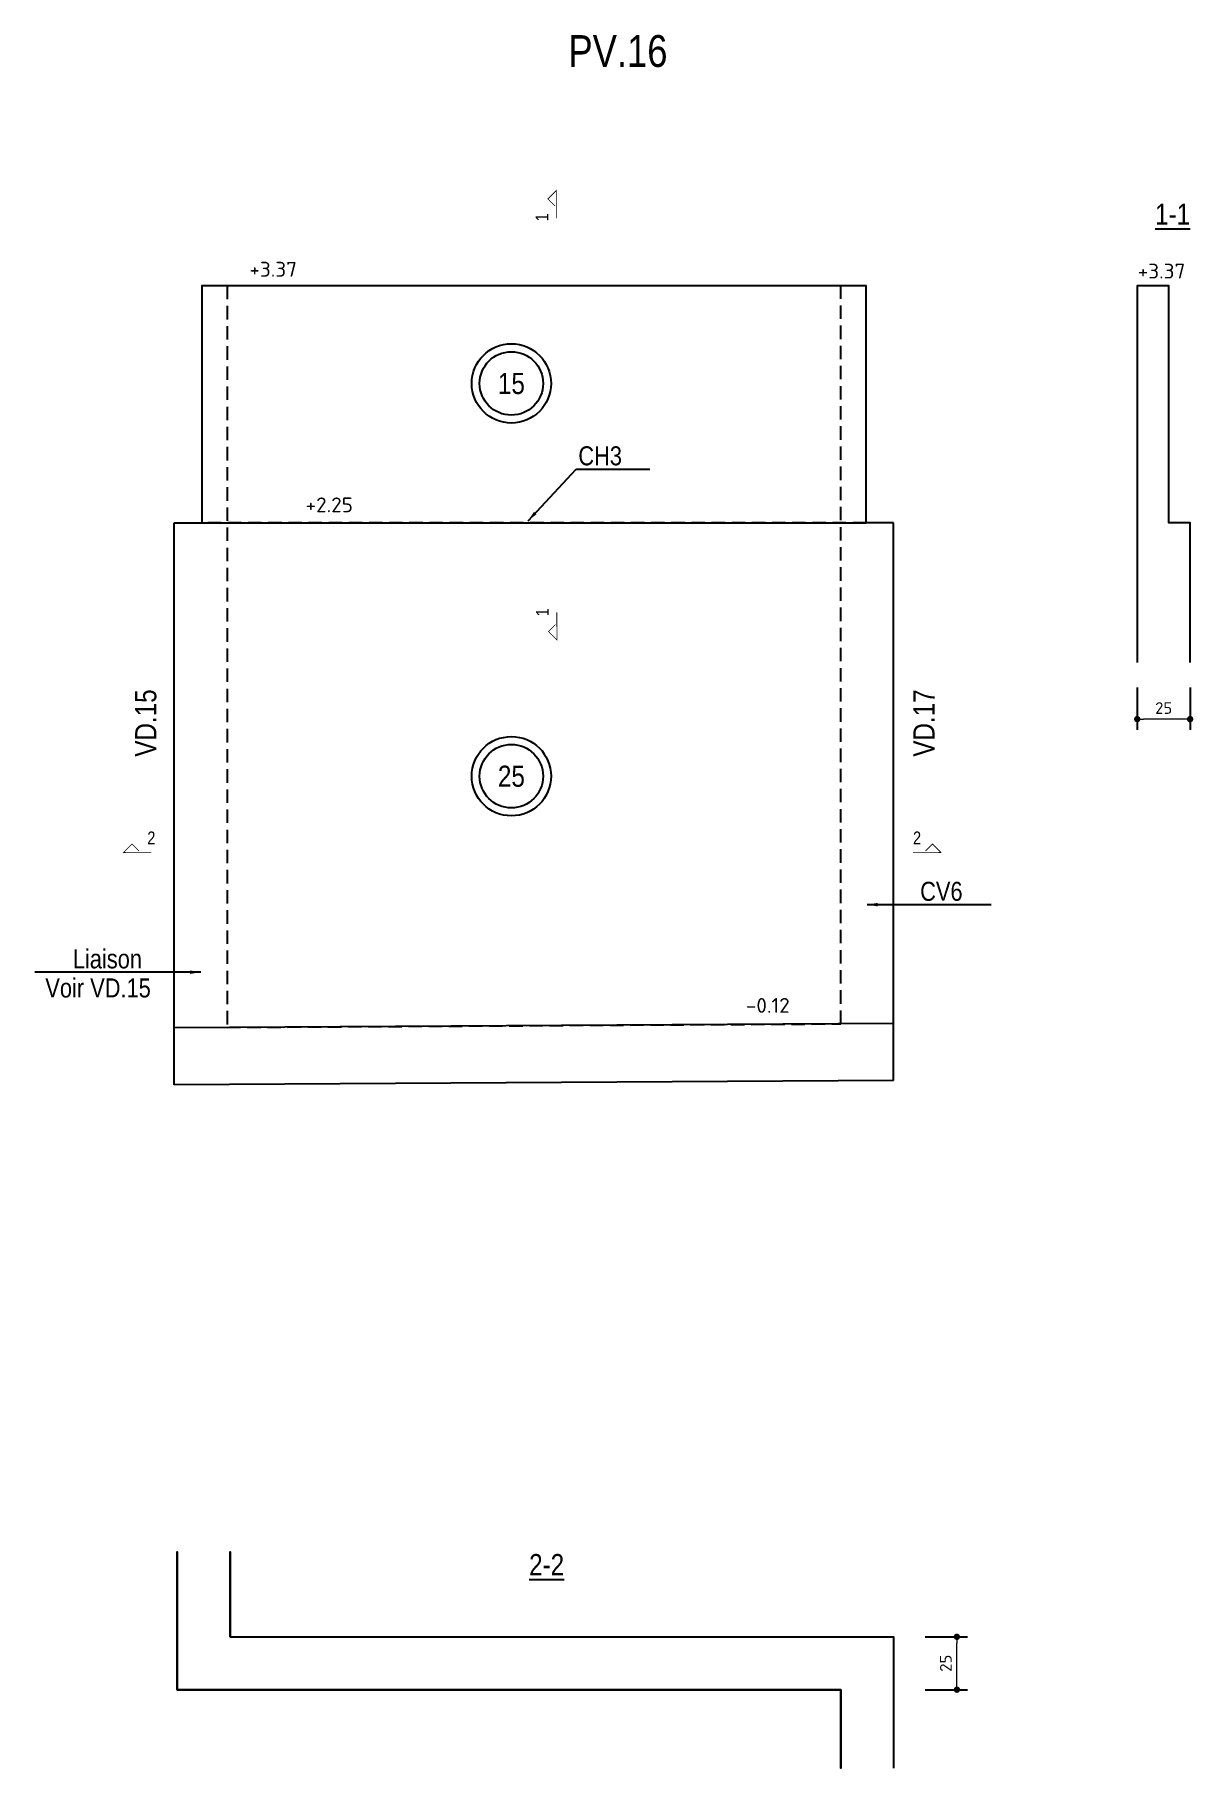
# Model space of a CAD drawing. Extents: x -10329 to 23244, y -15032 to -6928.
# Drawn here: x 18941 to 19489, y -9251 to -8431 of the extents above; entities that cross this region are included whole.
import ezdxf
from ezdxf.enums import TextEntityAlignment as Align

# ---------------------------------------------------------------- set-up
doc = ezdxf.new("R2010")
doc.units = 0
doc.linetypes.add('CACHEX2', pattern=[19.05, 12.7, -6.35])
doc.layers.get('Defpoints').update_dxf_attribs({"color": 53})
for name, color, linetype in [('ARMATURES_REPERAGE_ACIERS', 7, 'Continuous'), ('PYC_Cotation', 11, 'Continuous'), ('PYC_HOZ_BET_VU', 252, 'Continuous'), ('PYC_Niveau - Texte', 20, 'Continuous'), ('PYC_Texte général', 102, 'Continuous')]:
    doc.layers.add(name, color=color, linetype=linetype)
doc.styles.add('Cotations', font='simplex.shx')
doc.styles.add('PYC_Texte_cotations', font='romans.shx')
doc.styles.add('PYC_Texte_Normal', font='ARIALN.TTF')
doc.styles.add('PYC_Texte_Reperage', font='ARIALN.TTF')
doc.styles.add('PYC_Texte_Titre1', font='ARIALN.TTF', dxfattribs={"height": 30})
doc.styles.add('SGI_Tex_Cotes', font='ARIALN.TTF')
doc.styles.get("Standard").update_dxf_attribs({"font": 'ARIAL.TTF'})
doc.linetypes.add('RBx0.50', pattern='A,0.25,-0.025,["V",Standard,S=0.05,R=0,X=-0.025,Y=-0.05],-0.05,["V",Standard,S=0.05,R=180,X=0.025,Y=0.05],-0.025', length=0.35)
doc.dimstyles.new('PYC-COUPES-25', dxfattribs={"dimscale": 50, "dimtxt": 0.11, "dimasz": 0.06, "dimexe": 0.1, "dimexo": 0.1, "dimgap": 0.05, "dimtad": 3, "dimdec": 1, "dimrnd": 0.5, "dimzin": 9, "dimdsep": 46, "dimtxsty": 'PYC_Texte_cotations', "dimblk1": 'DOT', "dimblk2": 'DOT', "dimsah": 1, "dimcen": 0.09, "dimclrd": 256, "dimclrt": 7, "dimaunit": 2, "dimadec": 1, "dimazin": 0, "dimtfac": 1, "dimtdec": 1, "dimtix": 1, "dimtmove": 2, "dimatfit": 3, "dimldrblk": 'DOT', "dimfxl": 0.3, "dimfxlon": 1, "dimtolj": 1, "dimtzin": 0, "dimlwd": 20, "dimarcsym": 0})
doc.dimstyles.new('SGI_Cot_Secondaire_25', dxfattribs={"dimscale": 0.5, "dimtxt": 15, "dimasz": 10, "dimexe": 5, "dimexo": 0, "dimgap": 3, "dimtad": 1, "dimdsep": 46, "dimtxsty": 'SGI_Tex_Cotes', "dimcen": 0, "dimclrd": 7, "dimclre": 7, "dimclrt": 7, "dimaunit": 2, "dimazin": 0, "dimtfac": 1, "dimtmove": 0, "dimatfit": 3, "dimfxl": 18, "dimfxlon": 1, "dimtolj": 1, "dimtzin": 0, "dimlwd": 25, "dimlwe": 25, "dimarcsym": 0})

msp = doc.modelspace()

# ---------------------------------------------------------------- texts
at = {"layer": 'ARMATURES_REPERAGE_ACIERS', "style": 'PYC_Texte_Normal'}
for s, p in [('CH3', (19208.704, -8630.603)), ('CV6', (19369.979, -8836.543)), ('Liaison', (18975.818, -8868.493)), ('Voir VD.15', (18971.408, -8882.243))]:
    msp.add_text(s, height=9, dxfattribs=at).set_placement(p, align=Align.MIDDLE_CENTER)
at = {"layer": 'PYC_Cotation', "style": 'SGI_Tex_Cotes'}
for s, rotation, p in [('1', 90.160124, (19185.993, -8519.692)), ('1', 90.160124, (19186.201, -8706.461)), ('2', 0.160124, (18994.693, -8816.082)), ('2', 0.160124, (19356.588, -8816.082))]:
    msp.add_text(s, height=6, rotation=rotation, dxfattribs=at).set_placement(p, align=Align.BOTTOM_LEFT)
at = {"layer": 'PYC_Texte général', "linetype": 'Continuous', "style": 'PYC_Texte_Titre1'}
msp.add_text('PV.16', height=15, rotation=360, dxfattribs=at).set_placement((19217.129, -8439.182), align=Align.MIDDLE_CENTER)
for s, p in [('%%U1-1', (19479.25, -8516.35)), ('%%U2-2', (19183.418, -9154.934))]:
    msp.add_text(s, height=10, dxfattribs=at).set_placement(p, align=Align.MIDDLE_CENTER)
at = {"layer": 'PYC_Texte général', "style": 'Cotations'}
for s, rotation, p in [('+3.37', 359.99968, (19042.932, -8545.886)), ('+3.37', 0.00032, (19462.787, -8546.768)), ('+2.25', 359.99968, (19069.49, -8657.295)), ('-0.12', 359.99968, (19277.567, -8894.004))]:
    msp.add_text(s, height=7, rotation=rotation, dxfattribs=at).set_placement(p)
at = {"layer": 'PYC_Texte général', "style": 'PYC_Texte_Reperage'}
for s, p in [('VD.15', (18993.933, -8756.971)), ('VD.17', (19361.734, -8756.971))]:
    msp.add_text(s, height=10, rotation=90.000436, dxfattribs=at).set_placement(p, align=Align.MIDDLE_CENTER)

# ---------------------------------------------------------------- blocks, each defined once
blk = doc.blocks.new('*U3')
at = {"linetype": 'Continuous', "lineweight": 25}
for radius in [25, 20]:
    blk.add_circle((0, 0), radius, dxfattribs=at)
at = {"linetype": 'Continuous', "lineweight": 25, "style": 'PYC_Texte_Normal'}
blk.add_attdef('EP2', text='', height=15, dxfattribs=at).set_placement((0, 0), align=Align.MIDDLE_CENTER)
blk = doc.blocks.new('_Dot')
at = {"color": 0, "lineweight": -2}
blk.add_line((-0.5, 0), (-1, 0), dxfattribs=at)
at = {"color": 0, "const_width": 0.5}
blk.add_lwpolyline([(-0.25, 0, 1), (0.25, 0, 1)], format="xyb", close=True, dxfattribs=at)
blk = doc.blocks.new('*D79')
at = {"layer": 'Defpoints', "color": 0, "transparency": 16777216}
for p in [(19462.55, -8728.4), (19487.55, -8728.4), (19462.55, -8755.13)]:
    blk.add_point(p, dxfattribs=at)
at = {"layer": 'PYC_Cotation', "color": 0, "lineweight": -2, "transparency": 16777216}
for p, q in [((19462.55, -8740.13), (19462.55, -8760.13)), ((19487.55, -8740.13), (19487.55, -8760.13))]:
    blk.add_line(p, q, dxfattribs=at)
at = {"layer": 'PYC_Cotation', "linetype": 'Continuous', "lineweight": 20, "transparency": 16777216}
blk.add_line((19484.55, -8755.13), (19465.55, -8755.13), dxfattribs=at)
at = {"layer": 'PYC_Cotation', "lineweight": 20, "transparency": 16777216, "xscale": 3, "yscale": 3, "zscale": 3, "rotation": 180}
blk.add_blockref('_Dot', (19462.55, -8755.13), dxfattribs=at)
at = {"layer": 'PYC_Cotation', "lineweight": 20, "transparency": 16777216, "xscale": 3, "yscale": 3, "zscale": 3}
blk.add_blockref('_Dot', (19487.55, -8755.13), dxfattribs=at)
at = {"layer": 'PYC_Cotation', "color": 7, "transparency": 16777216, "insert": (19475.05, -8749.88), "char_height": 5.5, "attachment_point": 5, "style": 'PYC_Texte_cotations'}
blk.add_mtext('\\A1;25', dxfattribs=at)
blk = doc.blocks.new('*D82')
at = {"layer": 'Defpoints', "color": 0, "transparency": 16777216}
for p in [(19347.41, -9189.07), (19377.32, -9189.07), (19322.41, -9214.07)]:
    blk.add_point(p, dxfattribs=at)
at = {"layer": 'PYC_Cotation', "color": 0, "lineweight": -2, "transparency": 16777216}
for p, q in [((19362.32, -9189.07), (19382.32, -9189.07)), ((19362.32, -9214.07), (19382.32, -9214.07))]:
    blk.add_line(p, q, dxfattribs=at)
at = {"layer": 'PYC_Cotation', "linetype": 'Continuous', "lineweight": 20, "transparency": 16777216}
blk.add_line((19377.32, -9211.07), (19377.32, -9192.07), dxfattribs=at)
at = {"layer": 'PYC_Cotation', "lineweight": 20, "transparency": 16777216, "xscale": 3, "yscale": 3, "zscale": 3}
for p, rotation in [((19377.32, -9189.07), 90), ((19377.32, -9214.07), 270)]:
    blk.add_blockref('_Dot', p, dxfattribs=dict(at, rotation=rotation))
at = {"layer": 'PYC_Cotation', "color": 7, "transparency": 16777216, "insert": (19372.07, -9201.57), "char_height": 5.5, "attachment_point": 5, "rotation": 90, "style": 'PYC_Texte_cotations'}
blk.add_mtext('\\A1;25', dxfattribs=at)

# ---------------------------------------------------------------- dimensions: what is measured, and where the dimension line sits
at = {"layer": 'PYC_Cotation'}
for base, p1, p2, angle, picture, middle in [((19462.553, -8755.125), (19487.553, -8728.396), (19462.553, -8728.396), 180, '*D79', (19475.053, -8749.875)), ((19377.323, -9189.073), (19322.411, -9214.073), (19347.411, -9189.073), 90, '*D82', (19372.073, -9201.573))]:
    dim = msp.add_linear_dim(base=base, p1=p1, p2=p2, angle=angle, dimstyle='PYC-COUPES-25', dxfattribs=at)
    dim.commit()
    dim.dimension.update_dxf_attribs({"geometry": picture, "text_midpoint": middle})

# ---------------------------------------------------------------- linework, layer by layer
at = {"layer": 'PYC_Cotation', "const_width": 0.375}
for points in [[(19188.038, -8518.247), (19188.001, -8505.123), (19184.035, -8509.111), (19187.359, -8512.416)], [(19188.245, -8704.563), (19188.281, -8717.688), (19184.293, -8713.722), (19187.598, -8710.398)], [(18996.59, -8818.125), (18983.466, -8818.162), (18987.432, -8814.173), (18990.756, -8817.479)], [(19356.622, -8818.125), (19369.747, -8818.162), (19365.78, -8814.173), (19362.457, -8817.479)]]:
    msp.add_lwpolyline(points, dxfattribs=at)
at = {"layer": 'PYC_HOZ_BET_VU'}
for p, q in [((19007.411, -8928.099), (19007.411, -8662.221)), ((19347.411, -8925.993), (19347.411, -8662.221)), ((19347.411, -8925.993), (19007.411, -8928.099))]:
    msp.add_line(p, q, dxfattribs=at)
at = {"layer": 'PYC_HOZ_BET_VU', "linetype": 'CACHEX2', "ltscale": 0.5}
msp.add_line((19334.411, -8662.221), (19020.411, -8662.221), dxfattribs=at)
at = {"layer": 'PYC_HOZ_BET_VU', "linetype": 'RBx0.50', "ltscale": 50}
msp.add_line((19347.411, -8898.993), (19007.411, -8901.099), dxfattribs=at)
at = {"layer": 'PYC_HOZ_BET_VU'}
for points in [[(19334.411, -8662.221), (19334.411, -8550.221), (19020.411, -8550.221), (19020.411, -8662.221)], [(19487.553, -8728.396), (19487.553, -8728.396), (19487.553, -8662.221), (19477.553, -8662.221), (19477.553, -8550.221), (19462.553, -8550.221), (19462.553, -8728.396)], [(19007.411, -8662.221), (19020.411, -8662.221)], [(19347.411, -8662.221), (19334.411, -8662.221)], [(19033.779, -9189.073), (19033.779, -9148.879), (19033.779, -9189.073), (19347.411, -9189.073), (19347.411, -9251.261)]]:
    msp.add_lwpolyline(points, dxfattribs=at)
at = {"layer": 'PYC_HOZ_BET_VU', "linetype": 'CACHEX2', "ltscale": 0.5}
msp.add_lwpolyline([(19032.411, -8550.221), (19032.411, -8900.87), (19322.411, -8899.221), (19322.411, -8550.221)], dxfattribs=at)
at = {"layer": 'PYC_HOZ_BET_VU', "linetype": 'RBx0.50', "ltscale": 50}
msp.add_lwpolyline([(19020.411, -8662.221), (19334.411, -8662.221)], dxfattribs=at)
at = {"layer": 'PYC_HOZ_BET_VU'}
msp.add_lwpolyline([(19322.411, -9214.073), (19008.779, -9214.073), (19008.779, -9148.879), (19008.779, -9214.073), (19322.411, -9214.073), (19322.411, -9251.261)], close=True, dxfattribs=at)

# ---------------------------------------------------------------- block references
at = {"layer": 'PYC_Niveau - Texte'}
ref = msp.add_blockref('*U3', (19166.762, -8596.379), dxfattribs=dict(at, xscale=0.75, yscale=0.75, zscale=0.75))
ref.add_attrib('EP2', '15', dxfattribs={"layer": '0', "linetype": 'Continuous', "lineweight": 25, "height": 10, "style": 'PYC_Texte_Normal'}).set_placement((19166.762, -8596.379), align=Align.MIDDLE_CENTER)
ref = msp.add_blockref('*U3', (19166.762, -8782.102), dxfattribs=dict(at, xscale=0.75, yscale=0.75, zscale=0.75))
ref.add_attrib('EP2', '25', dxfattribs={"layer": '0', "linetype": 'Continuous', "lineweight": 25, "height": 10, "style": 'PYC_Texte_Normal'}).set_placement((19166.762, -8782.102), align=Align.MIDDLE_CENTER)

msp.set_redraw_order([(e.dxf.handle, doc.entitydb.next_handle()) for e in msp.query("TEXT MTEXT ATTDEF DIMENSION ARC_DIMENSION")])  # texts and dimensions are drawn at this point

# ---------------------------------------------------------------- leaders
at = {"layer": 'PYC_Cotation'}
for points in [[(19174.625, -8661.331), (19197.405, -8636.899), (19232.229, -8636.899)], [(19334.836, -8842.839), (19358.68, -8842.839), (19393.503, -8842.839)], [(19019.904, -8874.789), (18996.06, -8874.789), (18941.453, -8874.789)]]:
    msp.add_leader(points, dimstyle='SGI_Cot_Secondaire_25', override={"dimtmove": 1}, dxfattribs=at)

doc.saveas('drawing.dxf')
